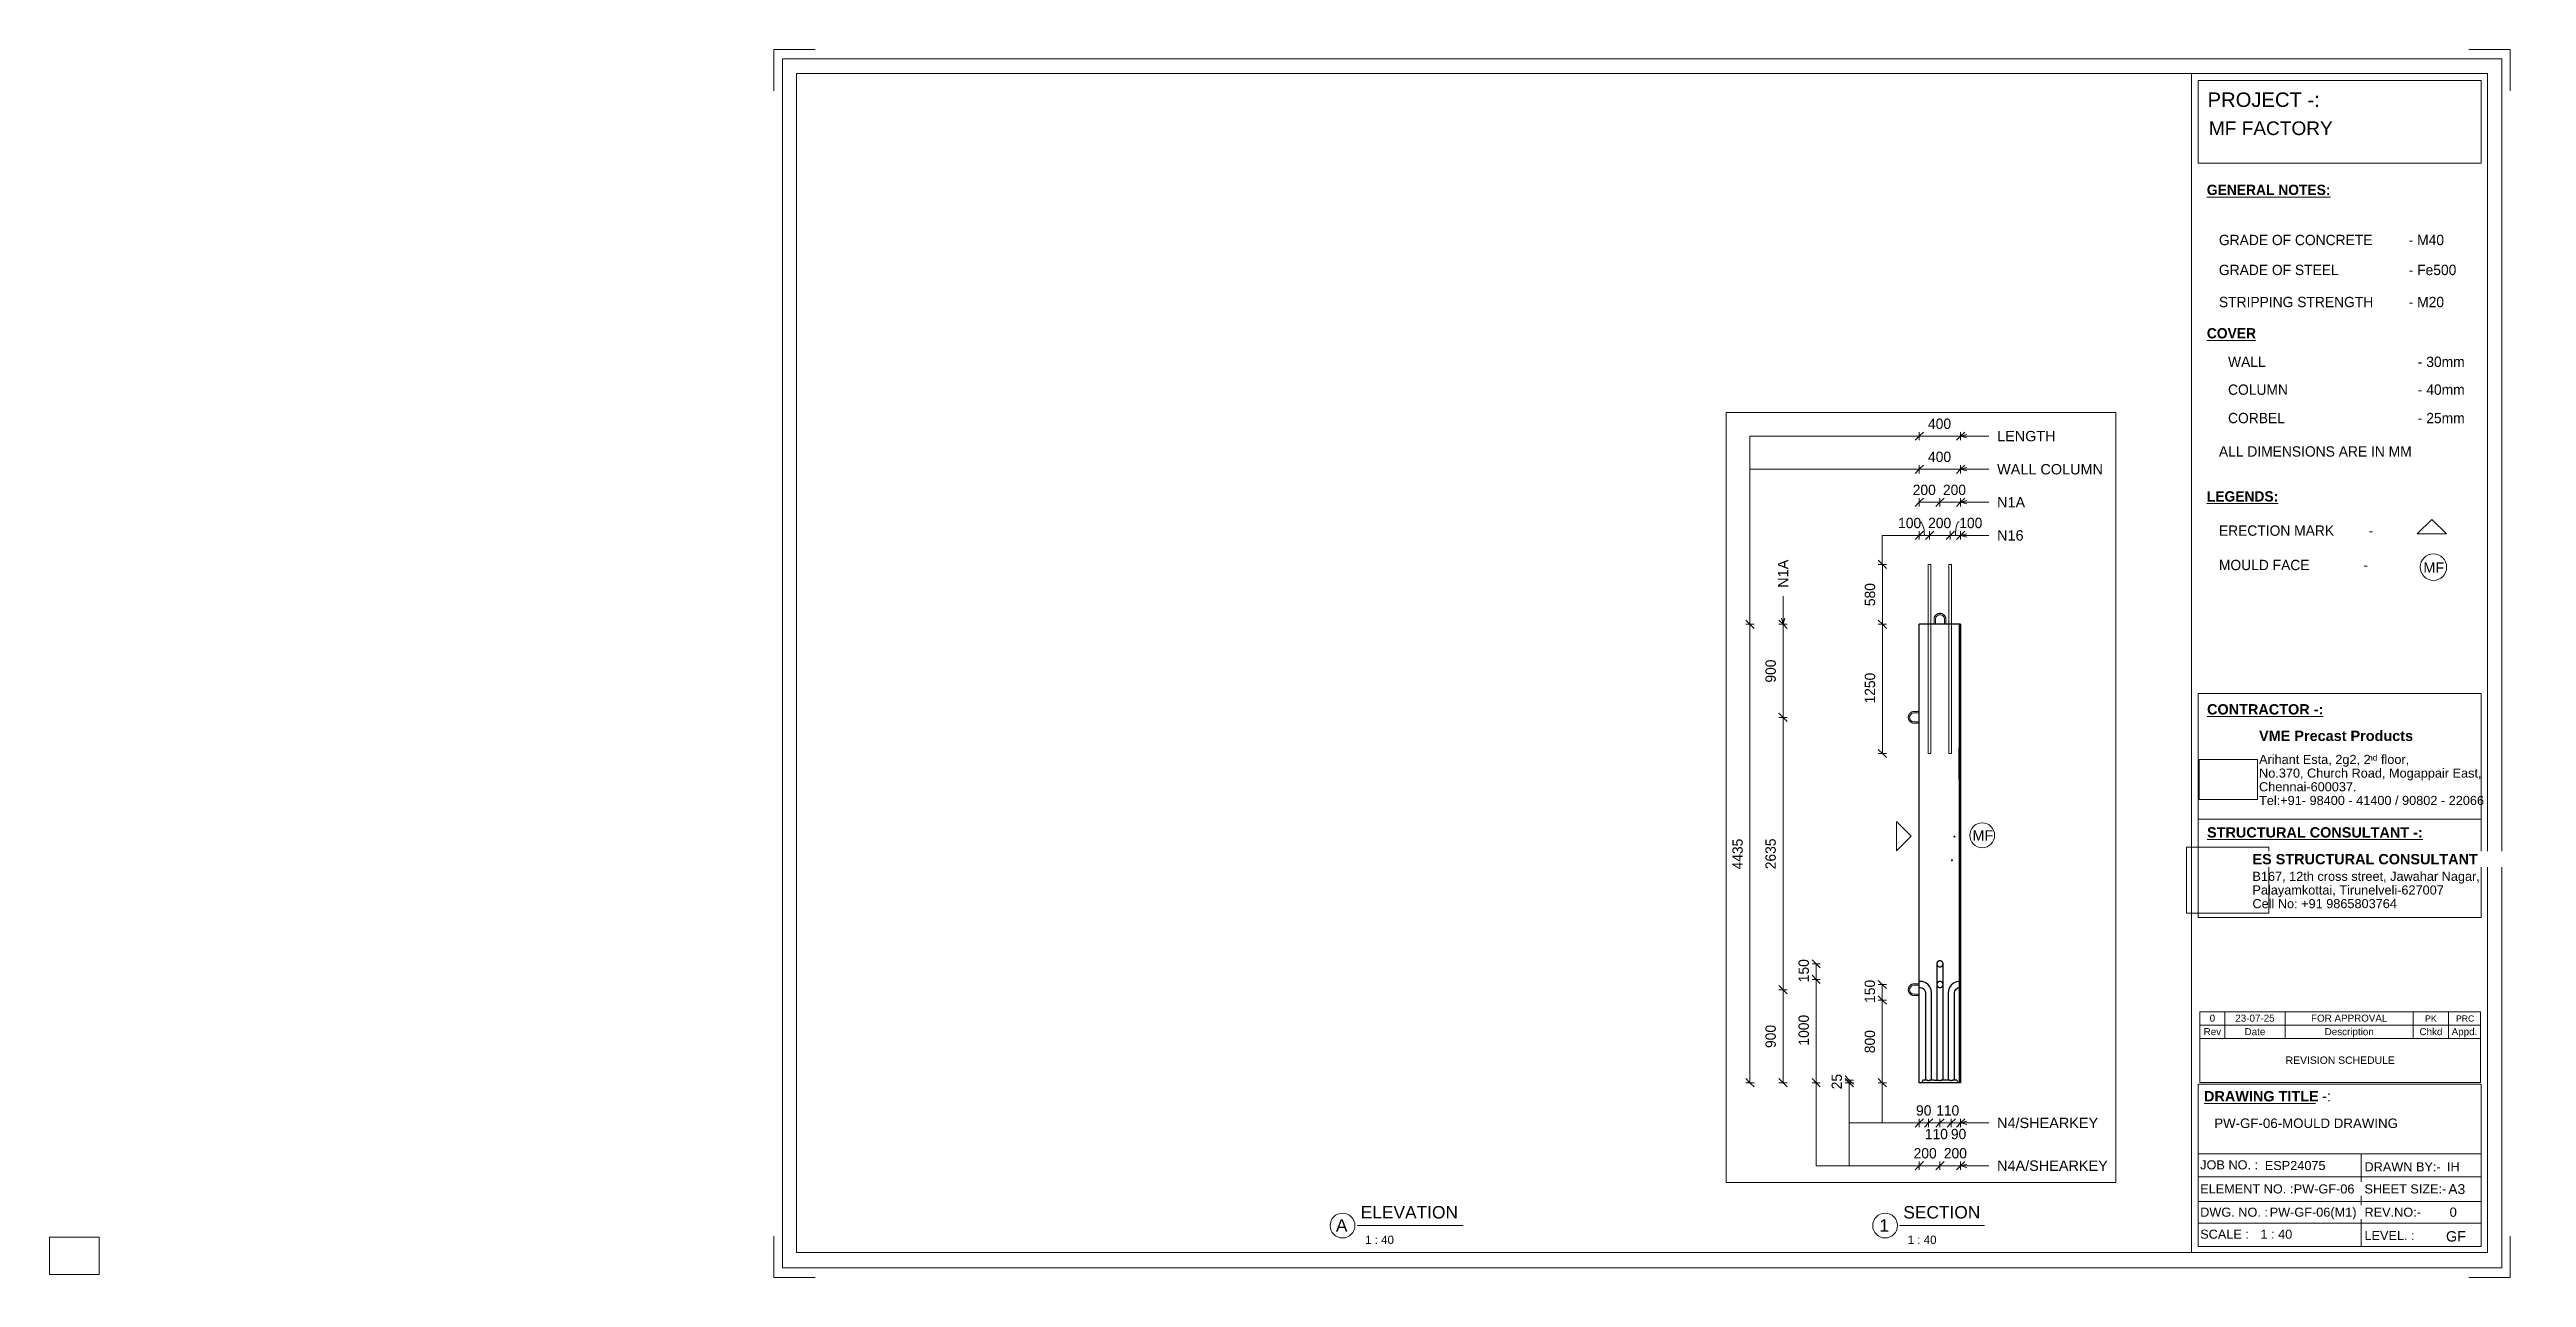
# Paper-space layout 'Layout1' of a CAD drawing. Header units: millimetres. Extents: x 0 to 599, y -1 to 296.
# The model-space entities are those that its viewports show. They can reach past a viewport. Long polylines and large blocks are cut down to what shows.
import ezdxf

# ---------------------------------------------------------------- set-up
doc = ezdxf.new("R2010")
doc.units = ezdxf.units.MM
doc.linetypes.add('Dash', pattern=[6.36, 3.18, -3.18])
for name, color, linetype, lineweight in [('A-ANNO-DIMS', 211, 'Continuous', 9), ('A-ANNO-DIMS-40', 211, 'Continuous', 9), ('A-DETL-MBND', 5, 'Continuous', 18), ('A-DETL-THIN', 151, 'Continuous', 18), ('A-GENM', 13, 'Continuous', 18), ('A-WALL', 113, 'Continuous', 25), ('A-WALL-HDLN', 110, 'Dash', 25), ('G-ANNO-SCHD', 231, 'Continuous', 9), ('G-ANNO-TEXT', 231, 'Continuous', 9), ('G-ANNO-TTLB', 6, 'Continuous', 9), ('G-ANNO-TTLB-MEDM', 33, 'Continuous', 9), ('G-ANNO-TTLB-THIN', 151, 'Continuous', 9), ('S-RBAR', 171, 'Continuous', 18)]:
    doc.layers.add(name, color=color, linetype=linetype, lineweight=lineweight)
doc.layers.add('G-ANNO-NPLT', color=191, linetype='Continuous')
doc.styles.add('Arial_1', font='arial.ttf', dxfattribs={"height": 100})
doc.styles.add('Arial_10', font='arial.ttf', dxfattribs={"height": 2.3})
doc.styles.add('Arial_11', font='arial.ttf', dxfattribs={"height": 1.8})
doc.styles.add('Arial_12', font='arial.ttf', dxfattribs={"height": 1.7})
doc.styles.add('Arial_13', font='arial.ttf', dxfattribs={"height": 2})
doc.styles.add('Arial_14', font='arial.ttf', dxfattribs={"height": 3})
doc.styles.add('Arial_15', font='arial.ttf', dxfattribs={"height": 1.5})
doc.styles.add('Arial_3', font='arial.ttf', dxfattribs={"height": 3.5})
doc.styles.add('Arial_4', font='arial.ttf', dxfattribs={"height": 2.2})
doc.styles.add('Arial_5', font='arial.ttf', dxfattribs={"height": 2.4})
doc.styles.add('Arial_6', font='arial.ttf', dxfattribs={"height": 2.5})
doc.styles.add('Arial_7', font='arial.ttf', dxfattribs={"height": 1.42976})
doc.styles.add('Arial_8', font='arial.ttf', dxfattribs={"height": 2.25})
doc.styles.add('Arial_9', font='arial.ttf', dxfattribs={"height": 3.3})
doc.styles.add('Arial_B', font='arialbd.ttf', dxfattribs={"height": 2.5})
doc.styles.add('Nirmala UI Semilight', font='NirmalaS.ttf', dxfattribs={"height": 100})
doc.styles.add('Nirmala UI Semilight_1', font='NirmalaS.ttf', dxfattribs={"height": 2.5})
doc.styles.add('Nirmala UI Semilight_B', font='', dxfattribs={"height": 2.5})
doc.styles.get('Nirmala UI Semilight_B').set_extended_font_data('Nirmala UI Semilight', bold=True)
doc.dimstyles.new('Arrow_Filled_-_2_5_NI_UI', dxfattribs={"dimscale": 304.8, "dimtxt": 104.736395, "dimasz": 0.262467, "dimexe": 0.131234, "dimexo": 0.0625, "dimgap": 0.131234, "dimtad": 1, "dimdec": 0, "dimzin": 0, "dimdsep": 46, "dimtxsty": 'Nirmala UI Semilight', "dimblk1": 'OBLIQUE', "dimblk2": 'OBLIQUE', "dimsah": 1, "dimcen": 0.09, "dimazin": 0, "dimtfac": 1, "dimtdec": 4, "dimtix": 1, "dimtmove": 0, "dimatfit": 3, "dimfxl": 0.131234, "dimfxlon": 1, "dimtvp": 1, "dimtolj": 1, "dimtzin": 0, "dimarcsym": 2})
doc.dimstyles.new('Arrow_Filled_-_2_5_NI_UI_1', dxfattribs={"dimscale": 304.8, "dimtxt": 104.736395, "dimasz": 0.262467, "dimexe": 0.131234, "dimexo": 0.0625, "dimgap": 0.131234, "dimtad": 1, "dimdec": 0, "dimzin": 0, "dimdsep": 46, "dimtxsty": 'Nirmala UI Semilight', "dimblk1": 'OBLIQUE', "dimblk2": 'OBLIQUE', "dimsah": 1, "dimcen": 0.09, "dimazin": 0, "dimtfac": 1, "dimtdec": 4, "dimtix": 1, "dimtmove": 2, "dimatfit": 3, "dimfxl": 0.131234, "dimfxlon": 1, "dimtvp": 1, "dimtolj": 1, "dimtzin": 0, "dimarcsym": 2})
doc.dimstyles.new('Arrow_Filled_-_2_5_NI_UI_2', dxfattribs={"dimscale": 304.8, "dimtxt": 104.736395, "dimasz": 0.262467, "dimexe": 0.131234, "dimexo": 0.0625, "dimgap": 0.131234, "dimtad": 1, "dimdec": 0, "dimzin": 0, "dimdsep": 46, "dimtxsty": 'Nirmala UI Semilight', "dimblk1": 'OBLIQUE', "dimblk2": 'OBLIQUE', "dimsah": 1, "dimcen": 0.09, "dimazin": 0, "dimtfac": 1, "dimtdec": 4, "dimtix": 1, "dimtmove": 1, "dimatfit": 3, "dimfxl": 0.131234, "dimfxlon": 1, "dimtvp": 1, "dimtolj": 1, "dimtzin": 0, "dimarcsym": 2})
picture_1 = doc.add_image_def('image1.jpg', size_in_pixel=(996, 686))
picture_2 = doc.add_image_def('image2.jpg', size_in_pixel=(1600, 1280))

psp = doc.layouts.get("Layout1")

msp = doc.modelspace()

# ---------------------------------------------------------------- texts
at = {"layer": 'G-ANNO-TEXT', "color": 7, "char_height": 100, "attachment_point": 1, "style": 'Arial_1'}
for s, insert, width in [('LENGTH', (-6325.98, 4910.79), 686.2445), ('WALL COLUMN', (-6325.98, 4590.25), 1241.0122), ('N1A', (-6325.98, 4270.25), 327.0885), ('N16', (-6325.98, 3950.25), 307.848), ('MF', (-6564.25, 1047.32), 240.5062), ('N4/SHEARKEY', (-6325.98, -1733.7), 1180.084), ('N4A/SHEARKEY', (-6325.98, -2147.73), 1292.3202)]:
    msp.add_mtext(s, dxfattribs=dict(at, insert=insert, width=width))
at = {"layer": 'G-ANNO-TEXT', "color": 7, "insert": (-8446.76, 3393.65), "char_height": 100, "width": 327.0885, "attachment_point": 1, "rotation": 90, "style": 'Arial_1'}
msp.add_mtext('N1A', dxfattribs=at)

# ---------------------------------------------------------------- blocks, each defined once
blk = doc.blocks.new('ES-Landscape-A3 - ES-Landscape-A3-502445-PW-GF-06-MOULD DRAWING')
at = {"layer": 'G-ANNO-TTLB'}
for p, q in [((175.24, 296.27), (185.24, 296.27)), ((175.24, 296.27), (175.24, 286.27)), ((595.24, 296.27), (585.24, 296.27)), ((595.24, 296.27), (595.24, 286.27)), ((519.77, 140.54), (588.2, 140.54)), ((519.77, 86.33), (519.77, 140.54)), ((588.2, 86.33), (588.2, 140.54)), ((519.77, 110.14), (588.2, 110.14)), ((519.77, 6.78), (519.77, 46.03)), ((588.2, 6.78), (588.2, 46.03)), ((559.23, 29.2), (559.23, 6.78)), ((175.24, -0.73), (175.24, 9.27)), ((595.24, -0.73), (595.24, 9.27)), ((175.24, -0.73), (185.24, -0.73)), ((595.24, -0.73), (585.24, -0.73))]:
    blk.add_line(p, q, dxfattribs=at)
at = {"layer": 'G-ANNO-TTLB-MEDM'}
for p, q in [((180.73, 290.44), (180.73, 5.31)), ((180.73, 290.44), (589.79, 290.44)), ((518.17, 290.44), (518.17, 5.31)), ((519.77, 268.77), (519.77, 288.77)), ((519.77, 288.77), (588.2, 288.77)), ((588.2, 288.77), (588.2, 268.77)), ((589.79, 290.44), (589.79, 5.31)), ((588.2, 268.77), (519.77, 268.77)), ((519.77, 86.33), (588.2, 86.33)), ((519.77, 6.78), (588.2, 6.78)), ((180.73, 5.31), (589.79, 5.31))]:
    blk.add_line(p, q, dxfattribs=at)
at = {"layer": 'G-ANNO-TTLB-THIN'}
for p, q in [((177.29, 294.03), (177.29, 1.56)), ((593.23, 294.03), (177.29, 294.03)), ((593.23, 1.56), (593.23, 294.03)), ((519.77, 46.03), (588.2, 46.03)), ((519.77, 29.2), (588.2, 29.2)), ((519.77, 23.64), (588.2, 23.64)), ((519.77, 17.68), (588.2, 17.68)), ((519.77, 12.43), (588.2, 12.43)), ((177.29, 1.56), (593.23, 1.56))]:
    blk.add_line(p, q, dxfattribs=at)
at = {"layer": 'G-ANNO-TTLB', "char_height": 2.2, "attachment_point": 1, "style": 'Arial_4'}
for s, insert, width in [('No.370, Church Road, Mogappair East,', (534.5, 122.37), 63.4135), ('Tel:+91- 98400 - 41400 / 90802 - 22066 ', (534.5, 115.75), 65.2574), ('Chennai-600037.', (534.5, 119.06), 27.6582), ('Cell No: +91 9865803764', (532.9, 90.79), 41.0464), ('Palayamkottai, Tirunelveli-627007', (532.9, 94.09), 54.4346), ('JOB NO. :', (520.26, 27.61), 16.5949), ('DRAWN BY:-', (560, 27.14), 21.7257), ('ELEMENT NO. :', (520.26, 21.79), 26.5359), ('SHEET SIZE:-', (560, 21.79), 23.2489), ('DWG. NO. :', (520.26, 16.16), 19.481), ('REV.NO:-', (560, 16.16), 16.0338), ('SCALE :', (520.26, 10.84), 13.8692), ('LEVEL. :', (560, 10.53), 14.3502)]:
    blk.add_mtext(s, dxfattribs=dict(at, insert=insert, width=width))
at = {"layer": 'G-ANNO-TTLB'}
image = blk.add_image(picture_1, insert=(520, 114.84), size_in_units=(14.11, 9.72), dxfattribs=at)
image.dxf.flags = 7
image = blk.add_image(picture_2, insert=(516.95, 87.39), size_in_units=(19.92, 15.93), dxfattribs=at)
image.dxf.flags = 7
at = {"layer": 'G-ANNO-TTLB', "attachment_point": 1, "bg_fill": 3, "box_fill_scale": 1.25, "bg_fill_color": 256, "bg_fill_true_color": 13158600, "bg_fill_transparency": 0}
for s, insert, char_height, width, style in [('PROJECT -:', (522.05, 285.89), 3.5, 33.3502, 'Arial_3'), ('\\LCONTRACTOR -:', (521.92, 137.94), 2.5, 33.9114, 'Arial_B'), ('\\LSTRUCTURAL CONSULTANT -:', (521.92, 108.18), 2.5, 62.8523, 'Arial_B'), ('\\LDRAWING TITLE', (521.19, 44.36), 2.5, 33.4304, 'Arial_B'), ('A3', (580.27, 21.84), 2.4, 4.9705, 'Arial_5')]:
    blk.add_mtext(s, dxfattribs=dict(at, insert=insert, char_height=char_height, width=width, style=style))
at = {"layer": 'G-ANNO-TTLB', "char_height": 2.5, "attachment_point": 1, "style": 'Arial_B', "bg_fill": 3, "box_fill_scale": 1.25, "bg_fill_color": 256, "bg_fill_true_color": 13158600, "bg_fill_transparency": 0}
for s, insert, width in [('VME Precast Products', (534.5, 131.53), 45.135), ('ES STRUCTURAL CONSULTANT', (532.9, 101.7), 65.6582), ('\\fArial|b1|i0|c0|p34|; ', (548.78, 44.36), 1.2025)]:
    blk.add_mtext(s, dxfattribs=dict(at, insert=insert, width=width))
at = {"layer": 'G-ANNO-TTLB', "attachment_point": 1}
for s, insert, char_height, width, style in [('Arihant Esta, 2g2, 2', (534.5, 125.68), 2.2, 31.9873, 'Arial_4'), ('nd', (560.89, 125.72), 1.43, 2.7257, 'Arial_7'), (' floor,', (563.14, 125.68), 2.2, 9.1392, 'Arial_4'), ('B167, 12th cross street, Jawahar Nagar,', (532.9, 97.4), 2.2, 65.1772, 'Arial_4')]:
    blk.add_mtext(s, dxfattribs=dict(at, insert=insert, char_height=char_height, width=width, style=style))
at = {"layer": 'G-ANNO-TTLB', "insert": (549.77, 44.36), "char_height": 2.5, "width": 2.6456, "attachment_point": 1, "style": 'Arial_6', "bg_fill": 3, "box_fill_scale": 1.25, "bg_fill_color": 256, "bg_fill_true_color": 13158600, "bg_fill_transparency": 0}
blk.add_mtext('-:', dxfattribs=at)
blk = doc.blocks.new('Viewport - M_View Title-1040-PW-GF-06-MOULD DRAWING')
at = {"layer": 'G-ANNO-TTLB'}
for start, end in [(360, 180), (180, 0)]:
    blk.add_arc((-3.5, 0), 3, start, end, dxfattribs=at)
blk = doc.blocks.new('12_7Ø_ Lifting Insert_COLUMN - 12_9Ø Lifting insert-1653057-Elevation Right Copy 1')
at = {"layer": 'A-GENM'}
for p, q in [((20064.57, 2196.35), (20014.57, 2196.35)), ((20014.57, 2183.65), (20064.57, 2183.65)), ((20064.57, 2096.35), (20014.57, 2096.35)), ((20014.57, 2083.65), (20064.57, 2083.65))]:
    blk.add_line(p, q, dxfattribs=at)
at = {"layer": 'A-GENM', "flags": 128}
for points in [[(20014.57, 2196.35), (20012.32, 2196.3), (20010.07, 2196.17), (20007.82, 2195.94), (20005.59, 2195.63), (20003.37, 2195.23), (20001.17, 2194.73), (19999, 2194.16), (19996.84, 2193.49), (19994.72, 2192.74), (19992.63, 2191.9), (19990.57, 2190.98), (19988.55, 2189.98), (19986.57, 2188.9), (19984.64, 2187.74), (19982.75, 2186.51), (19980.92, 2185.2), (19979.14, 2183.82), (19977.41, 2182.36), (19975.75, 2180.84), (19974.15, 2179.26), (19972.61, 2177.61), (19971.14, 2175.9), (19969.74, 2174.14), (19968.41, 2172.32), (19967.15, 2170.45), (19965.97, 2168.53), (19964.87, 2166.56), (19963.85, 2164.55), (19962.91, 2162.5), (19962.05, 2160.42), (19961.27, 2158.3), (19960.59, 2156.16), (19959.98, 2153.98), (19959.47, 2151.79), (19959.04, 2149.58), (19958.7, 2147.35), (19958.45, 2145.11), (19958.29, 2142.86), (19958.22, 2140.61), (19958.24, 2138.35), (19958.35, 2136.1), (19958.56, 2133.86), (19958.85, 2131.62), (19959.23, 2129.4), (19959.69, 2127.2), (19960.25, 2125.01), (19960.89, 2122.85), (19961.62, 2120.72), (19962.43, 2118.62), (19963.33, 2116.55), (19964.31, 2114.52), (19965.37, 2112.53), (19966.51, 2110.58), (19967.72, 2108.69), (19969.01, 2106.84), (19970.37, 2105.04), (19971.81, 2103.3), (19973.31, 2101.62), (19974.88, 2100), (19976.51, 2098.45), (19978.2, 2096.96), (19979.95, 2095.54), (19981.76, 2094.19), (19983.61, 2092.91), (19985.52, 2091.71), (19987.48, 2090.59), (19989.47, 2089.55), (19991.51, 2088.58), (19993.58, 2087.7), (19995.69, 2086.91), (19997.83, 2086.19), (20000, 2085.57), (20002.18, 2085.03), (20004.39, 2084.58), (20006.62, 2084.21), (20008.85, 2083.94), (20011.1, 2083.76), (20013.35, 2083.66), (20014.57, 2083.65)], [(20014.57, 2096.35), (19996.17, 2100.42), (19981.2, 2111.87), (19972.45, 2128.56), (19971.55, 2147.38), (19978.67, 2164.83), (19992.48, 2177.65), (20010.41, 2183.45), (20014.57, 2183.65)]]:
    blk.add_lwpolyline(points, dxfattribs=at)
blk = doc.blocks.new('12_7Ø_ Lifting Insert_COLUMN - 12_9Ø Lifting insert-V2-Elevation Right Copy 1')
at = {"layer": 'A-GENM'}
for p, q in [((20208.22, 3090), (20208.22, 3040)), ((20220.92, 3040), (20220.92, 3090)), ((20308.22, 3090), (20308.22, 3040)), ((20320.92, 3040), (20320.92, 3090))]:
    blk.add_line(p, q, dxfattribs=at)
at = {"layer": 'A-GENM', "flags": 128}
for points in [[(20320.92, 3090), (20320.87, 3092.25), (20320.74, 3094.5), (20320.51, 3096.75), (20320.2, 3098.98), (20319.8, 3101.2), (20319.3, 3103.39), (20318.72, 3105.57), (20318.06, 3107.73), (20317.31, 3109.85), (20316.47, 3111.94), (20315.55, 3114), (20314.55, 3116.02), (20313.47, 3118), (20312.31, 3119.93), (20311.08, 3121.82), (20309.77, 3123.65), (20308.39, 3125.43), (20306.93, 3127.16), (20305.41, 3128.82), (20303.83, 3130.42), (20302.18, 3131.96), (20300.47, 3133.43), (20298.71, 3134.83), (20296.89, 3136.16), (20295.02, 3137.42), (20293.1, 3138.6), (20291.13, 3139.7), (20289.12, 3140.72), (20287.07, 3141.66), (20284.99, 3142.52), (20282.87, 3143.29), (20280.73, 3143.98), (20278.55, 3144.59), (20276.36, 3145.1), (20274.15, 3145.53), (20271.92, 3145.87), (20269.68, 3146.12), (20267.43, 3146.28), (20265.18, 3146.35), (20262.92, 3146.33), (20260.67, 3146.22), (20258.43, 3146.01), (20256.19, 3145.72), (20253.97, 3145.34), (20251.77, 3144.88), (20249.58, 3144.32), (20247.42, 3143.68), (20245.29, 3142.95), (20243.19, 3142.14), (20241.12, 3141.24), (20239.09, 3140.26), (20237.1, 3139.2), (20235.15, 3138.06), (20233.26, 3136.85), (20231.41, 3135.56), (20229.61, 3134.2), (20227.87, 3132.76), (20226.19, 3131.26), (20224.57, 3129.69), (20223.02, 3128.06), (20221.53, 3126.37), (20220.11, 3124.62), (20218.76, 3122.81), (20217.48, 3120.96), (20216.28, 3119.05), (20215.16, 3117.09), (20214.12, 3115.1), (20213.15, 3113.06), (20212.27, 3110.98), (20211.48, 3108.88), (20210.76, 3106.74), (20210.14, 3104.57), (20209.6, 3102.38), (20209.15, 3100.18), (20208.78, 3097.95), (20208.51, 3095.71), (20208.33, 3093.47), (20208.23, 3091.22), (20208.22, 3090)], [(20220.92, 3090), (20224.99, 3108.4), (20236.43, 3123.37), (20253.13, 3132.12), (20271.95, 3133.02), (20289.4, 3125.9), (20302.22, 3112.09), (20308.02, 3094.16), (20308.22, 3090)]]:
    blk.add_lwpolyline(points, dxfattribs=at)
blk = doc.blocks.new('DIMBLOCK88-Elevation Right Copy 1')
at = {"layer": 'A-ANNO-DIMS-40'}
for p, q in [((-7079.09, -1783.71), (-7039.09, -1743.71)), ((-7079.09, -1783.71), (-7079.09, -1743.71)), ((-6989.09, -1783.71), (-6949.09, -1743.71)), ((-6989.09, -1783.71), (-6989.09, -1743.71)), ((-7079.09, -1783.71), (-7119.09, -1823.71)), ((-7079.09, -1783.71), (-6989.09, -1783.71)), ((-7079.09, -1783.71), (-7079.09, -1823.71)), ((-6989.09, -1783.71), (-7029.09, -1823.71)), ((-6989.09, -1783.71), (-6989.09, -1823.71))]:
    blk.add_line(p, q, dxfattribs=at)
at = {"layer": 'A-ANNO-DIMS-40', "color": 0, "insert": (-7110.27, -1613.24), "char_height": 100, "width": 182.8126, "attachment_point": 1, "line_spacing_factor": 1.142579, "style": 'Nirmala UI Semilight'}
blk.add_mtext('90', dxfattribs=at)
blk = doc.blocks.new('_Oblique')
at = {"color": 0, "linetype": 'ByBlock', "lineweight": -2}
blk.add_line((-0.5, -0.5), (0.5, 0.5), dxfattribs=at)
blk = doc.blocks.new('DIMBLOCK89-Elevation Right Copy 1')
at = {"layer": 'A-ANNO-DIMS-40'}
for p, q in [((-6989.09, -1783.71), (-6949.09, -1743.71)), ((-6989.09, -1783.71), (-6989.09, -1743.71)), ((-6878.91, -1783.71), (-6838.91, -1743.71)), ((-6878.91, -1783.71), (-6878.91, -1743.71)), ((-6989.09, -1783.71), (-7029.09, -1823.71)), ((-6989.09, -1783.71), (-6878.91, -1783.71)), ((-6989.09, -1783.71), (-6989.09, -1823.71)), ((-6878.91, -1783.71), (-6918.91, -1823.71)), ((-6878.91, -1783.71), (-6878.91, -1823.71))]:
    blk.add_line(p, q, dxfattribs=at)
at = {"layer": 'A-ANNO-DIMS-40', "color": 0, "insert": (-7025.41, -1841.61), "char_height": 100, "width": 219.3751, "attachment_point": 1, "line_spacing_factor": 1.142579, "style": 'Nirmala UI Semilight'}
blk.add_mtext('110', dxfattribs=at)
blk = doc.blocks.new('DIMBLOCK90-Elevation Right Copy 1')
at = {"layer": 'A-ANNO-DIMS-40'}
for p, q in [((-6878.91, -1783.71), (-6838.91, -1743.71)), ((-6878.91, -1783.71), (-6878.91, -1743.71)), ((-6769.09, -1783.71), (-6729.09, -1743.71)), ((-6769.09, -1783.71), (-6769.09, -1743.71)), ((-6878.91, -1783.71), (-6918.91, -1823.71)), ((-6878.91, -1783.71), (-6769.09, -1783.71)), ((-6878.91, -1783.71), (-6878.91, -1823.71)), ((-6769.09, -1783.71), (-6809.09, -1823.71)), ((-6769.09, -1783.71), (-6769.09, -1823.71))]:
    blk.add_line(p, q, dxfattribs=at)
at = {"layer": 'A-ANNO-DIMS-40', "color": 0, "insert": (-6915.41, -1613.24), "char_height": 100, "width": 219.3751, "attachment_point": 1, "line_spacing_factor": 1.142579, "style": 'Nirmala UI Semilight'}
blk.add_mtext('110', dxfattribs=at)
blk = doc.blocks.new('DIMBLOCK91-Elevation Right Copy 1')
at = {"layer": 'A-ANNO-DIMS-40'}
for p, q in [((-6769.09, -1783.71), (-6729.09, -1743.71)), ((-6769.09, -1783.71), (-6769.09, -1743.71)), ((-6679.09, -1783.71), (-6639.09, -1743.71)), ((-6679.09, -1783.71), (-6679.09, -1743.71)), ((-6769.09, -1783.71), (-6809.09, -1823.71)), ((-6769.09, -1783.71), (-6679.09, -1783.71)), ((-6769.09, -1783.71), (-6769.09, -1823.71)), ((-6679.09, -1783.71), (-6719.09, -1823.71)), ((-6679.09, -1783.71), (-6679.09, -1823.71))]:
    blk.add_line(p, q, dxfattribs=at)
at = {"layer": 'A-ANNO-DIMS-40', "color": 0, "insert": (-6773.06, -1841.61), "char_height": 100, "width": 182.8126, "attachment_point": 1, "line_spacing_factor": 1.142579, "style": 'Nirmala UI Semilight'}
blk.add_mtext('90', dxfattribs=at)
blk = doc.blocks.new('DIMBLOCK92-Elevation Right Copy 1')
at = {"layer": 'A-ANNO-DIMS-40'}
for p, q in [((-7436.95, -595), (-7476.95, -555)), ((-7436.95, -595), (-7476.95, -595)), ((-7436.95, -1395), (-7436.95, -595)), ((-7436.95, -595), (-7396.95, -635)), ((-7436.95, -595), (-7396.95, -595)), ((-7436.95, -1395), (-7476.95, -1355)), ((-7436.95, -1395), (-7476.95, -1395)), ((-7436.95, -1395), (-7396.95, -1435)), ((-7436.95, -1395), (-7396.95, -1395))]:
    blk.add_line(p, q, dxfattribs=at)
at = {"layer": 'A-ANNO-DIMS-40', "color": 0, "insert": (-7607.42, -1109.26), "char_height": 100, "width": 274.2189, "attachment_point": 1, "rotation": 90, "line_spacing_factor": 1.142579, "style": 'Nirmala UI Semilight'}
blk.add_mtext('800', dxfattribs=at)
blk = doc.blocks.new('DIMBLOCK93-Elevation Right Copy 1')
at = {"layer": 'A-ANNO-DIMS-40'}
for p, q in [((-7436.95, -445), (-7476.95, -405)), ((-7436.95, -445), (-7476.95, -445)), ((-7436.95, -595), (-7436.95, -445)), ((-7436.95, -445), (-7396.95, -485)), ((-7436.95, -445), (-7396.95, -445)), ((-7436.95, -595), (-7476.95, -555)), ((-7436.95, -595), (-7476.95, -595)), ((-7436.95, -595), (-7396.95, -635)), ((-7436.95, -595), (-7396.95, -595))]:
    blk.add_line(p, q, dxfattribs=at)
at = {"layer": 'A-ANNO-DIMS-40', "color": 0, "insert": (-7607.42, -622.83), "char_height": 100, "width": 246.797, "attachment_point": 1, "rotation": 90, "line_spacing_factor": 1.142579, "style": 'Nirmala UI Semilight'}
blk.add_mtext('150', dxfattribs=at)
blk = doc.blocks.new('DIMBLOCK94-Elevation Right Copy 1')
at = {"layer": 'A-ANNO-DIMS-40'}
for p, q in [((-8076.95, -395), (-8116.95, -355)), ((-8076.95, -395), (-8116.95, -395)), ((-8076.95, -1395), (-8076.95, -395)), ((-8076.95, -395), (-8036.95, -435)), ((-8076.95, -395), (-8036.95, -395)), ((-8076.95, -1395), (-8116.95, -1355)), ((-8076.95, -1395), (-8116.95, -1395)), ((-8076.95, -1395), (-8036.95, -1435)), ((-8076.95, -1395), (-8036.95, -1395))]:
    blk.add_line(p, q, dxfattribs=at)
at = {"layer": 'A-ANNO-DIMS-40', "color": 0, "insert": (-8247.42, -1035.92), "char_height": 100, "width": 338.2033, "attachment_point": 1, "rotation": 90, "line_spacing_factor": 1.142579, "style": 'Nirmala UI Semilight'}
blk.add_mtext('1000', dxfattribs=at)
blk = doc.blocks.new('DIMBLOCK95-Elevation Right Copy 1')
at = {"layer": 'A-ANNO-DIMS-40'}
for p, q in [((-8076.95, -245), (-8116.95, -205)), ((-8076.95, -245), (-8116.95, -245)), ((-8076.95, -395), (-8076.95, -245)), ((-8076.95, -245), (-8036.95, -285)), ((-8076.95, -245), (-8036.95, -245)), ((-8076.95, -395), (-8116.95, -355)), ((-8076.95, -395), (-8116.95, -395)), ((-8076.95, -395), (-8036.95, -435)), ((-8076.95, -395), (-8036.95, -395))]:
    blk.add_line(p, q, dxfattribs=at)
at = {"layer": 'A-ANNO-DIMS-40', "color": 0, "insert": (-8247.42, -422.83), "char_height": 100, "width": 246.797, "attachment_point": 1, "rotation": 90, "line_spacing_factor": 1.142579, "style": 'Nirmala UI Semilight'}
blk.add_mtext('150', dxfattribs=at)
blk = doc.blocks.new('DIMBLOCK96-Elevation Right Copy 1')
at = {"layer": 'A-ANNO-DIMS-40'}
for p, q in [((-7756.95, -1370), (-7796.95, -1330)), ((-7756.95, -1395), (-7796.95, -1355)), ((-7756.95, -1370), (-7796.95, -1370)), ((-7756.95, -1395), (-7756.95, -1370)), ((-7756.95, -1370), (-7716.95, -1410)), ((-7756.95, -1370), (-7716.95, -1370)), ((-7756.95, -1395), (-7796.95, -1395)), ((-7756.95, -1395), (-7716.95, -1435)), ((-7756.95, -1395), (-7716.95, -1395))]:
    blk.add_line(p, q, dxfattribs=at)
at = {"layer": 'A-ANNO-DIMS-40', "color": 0, "insert": (-7927.42, -1458.67), "char_height": 100, "width": 182.8126, "attachment_point": 1, "rotation": 90, "line_spacing_factor": 1.142579, "style": 'Nirmala UI Semilight'}
blk.add_mtext('25', dxfattribs=at)
blk = doc.blocks.new('DIMBLOCK97-Elevation Right Copy 1')
at = {"layer": 'A-ANNO-DIMS-40'}
for p, q in [((-7079.09, -2197.74), (-7039.09, -2157.74)), ((-7079.09, -2197.74), (-7079.09, -2157.74)), ((-6878.91, -2197.74), (-6838.91, -2157.74)), ((-6878.91, -2197.74), (-6878.91, -2157.74)), ((-7079.09, -2197.74), (-7119.09, -2237.74)), ((-7079.09, -2197.74), (-6878.91, -2197.74)), ((-7079.09, -2197.74), (-7079.09, -2237.74)), ((-6878.91, -2197.74), (-6918.91, -2237.74)), ((-6878.91, -2197.74), (-6878.91, -2237.74))]:
    blk.add_line(p, q, dxfattribs=at)
at = {"layer": 'A-ANNO-DIMS-40', "color": 0, "insert": (-7133.46, -2027.28), "char_height": 100, "width": 274.2189, "attachment_point": 1, "line_spacing_factor": 1.142579, "style": 'Nirmala UI Semilight'}
blk.add_mtext('200', dxfattribs=at)
blk = doc.blocks.new('DIMBLOCK98-Elevation Right Copy 1')
at = {"layer": 'A-ANNO-DIMS-40'}
for p, q in [((-6878.91, -2197.74), (-6838.91, -2157.74)), ((-6878.91, -2197.74), (-6878.91, -2157.74)), ((-6679.09, -2197.74), (-6639.09, -2157.74)), ((-6679.09, -2197.74), (-6679.09, -2157.74)), ((-6878.91, -2197.74), (-6918.91, -2237.74)), ((-6878.91, -2197.74), (-6679.09, -2197.74)), ((-6878.91, -2197.74), (-6878.91, -2237.74)), ((-6679.09, -2197.74), (-6719.09, -2237.74)), ((-6679.09, -2197.74), (-6679.09, -2237.74))]:
    blk.add_line(p, q, dxfattribs=at)
at = {"layer": 'A-ANNO-DIMS-40', "color": 0, "insert": (-6841.23, -2027.28), "char_height": 100, "width": 274.2189, "attachment_point": 1, "line_spacing_factor": 1.142579, "style": 'Nirmala UI Semilight'}
blk.add_mtext('200', dxfattribs=at)
blk = doc.blocks.new('DIMBLOCK99-Elevation Right Copy 1')
at = {"layer": 'A-ANNO-DIMS-40'}
for p, q in [((-8396.95, -495), (-8436.95, -455)), ((-8396.95, -495), (-8436.95, -495)), ((-8396.95, -1395), (-8396.95, -495)), ((-8396.95, -495), (-8356.95, -535)), ((-8396.95, -495), (-8356.95, -495)), ((-8396.95, -1395), (-8436.95, -1355)), ((-8396.95, -1395), (-8436.95, -1395)), ((-8396.95, -1395), (-8356.95, -1435)), ((-8396.95, -1395), (-8356.95, -1395))]:
    blk.add_line(p, q, dxfattribs=at)
at = {"layer": 'A-ANNO-DIMS-40', "color": 0, "insert": (-8567.42, -1059.26), "char_height": 100, "width": 274.2189, "attachment_point": 1, "rotation": 90, "line_spacing_factor": 1.142579, "style": 'Nirmala UI Semilight'}
blk.add_mtext('900', dxfattribs=at)
blk = doc.blocks.new('DIMBLOCK100-Elevation Right Copy 1')
at = {"layer": 'A-ANNO-DIMS-40'}
for p, q in [((-8396.95, 2140), (-8436.95, 2180)), ((-8396.95, 2140), (-8436.95, 2140)), ((-8396.95, -495), (-8396.95, 2140)), ((-8396.95, 2140), (-8356.95, 2100)), ((-8396.95, 2140), (-8356.95, 2140)), ((-8396.95, -495), (-8436.95, -455)), ((-8396.95, -495), (-8436.95, -495)), ((-8396.95, -495), (-8356.95, -535)), ((-8396.95, -495), (-8356.95, -495))]:
    blk.add_line(p, q, dxfattribs=at)
at = {"layer": 'A-ANNO-DIMS-40', "color": 0, "insert": (-8567.42, 670.16), "char_height": 100, "width": 365.6252, "attachment_point": 1, "rotation": 90, "line_spacing_factor": 1.142579, "style": 'Nirmala UI Semilight'}
blk.add_mtext('2635', dxfattribs=at)
blk = doc.blocks.new('DIMBLOCK101-Elevation Right Copy 1')
at = {"layer": 'A-ANNO-DIMS-40'}
for p, q in [((-8396.95, 3040), (-8436.95, 3080)), ((-8396.95, 3040), (-8436.95, 3040)), ((-8396.95, 2140), (-8396.95, 3040)), ((-8396.95, 3040), (-8356.95, 3000)), ((-8396.95, 3040), (-8356.95, 3040)), ((-8396.95, 2140), (-8436.95, 2180)), ((-8396.95, 2140), (-8436.95, 2140)), ((-8396.95, 2140), (-8356.95, 2100)), ((-8396.95, 2140), (-8356.95, 2140))]:
    blk.add_line(p, q, dxfattribs=at)
at = {"layer": 'A-ANNO-DIMS-40', "color": 0, "insert": (-8567.42, 2475.74), "char_height": 100, "width": 274.2189, "attachment_point": 1, "rotation": 90, "line_spacing_factor": 1.142579, "style": 'Nirmala UI Semilight'}
blk.add_mtext('900', dxfattribs=at)
blk = doc.blocks.new('DIMBLOCK102-Elevation Right Copy 1')
at = {"layer": 'A-ANNO-DIMS-40'}
for p, q in [((-7079.09, 3900.17), (-7039.09, 3940.17)), ((-7079.09, 3900.17), (-7079.09, 3940.17)), ((-6979.09, 3900.17), (-6939.09, 3940.17)), ((-6979.09, 3900.17), (-6979.09, 3940.17)), ((-7079.09, 3900.17), (-7119.09, 3860.17)), ((-7079.09, 3900.17), (-6979.09, 3900.17)), ((-7079.09, 3900.17), (-7079.09, 3860.17)), ((-6979.09, 3900.17), (-7019.09, 3860.17)), ((-6979.09, 3900.17), (-6979.09, 3860.17))]:
    blk.add_line(p, q, dxfattribs=at)
blk.add_ellipse((-7078.1, 3900.17), major_axis=(0, 135.21), ratio=0.362406, start_param=4.712389, end_param=6.283185, dxfattribs=at)
at = {"layer": 'A-ANNO-DIMS-40', "color": 0, "insert": (-7283.76, 4070.64), "char_height": 100, "width": 246.797, "attachment_point": 1, "line_spacing_factor": 1.142579, "style": 'Nirmala UI Semilight'}
blk.add_mtext('100', dxfattribs=at)
blk = doc.blocks.new('DIMBLOCK103-Elevation Right Copy 1')
at = {"layer": 'A-ANNO-DIMS-40'}
for p, q in [((-6979.09, 3900.17), (-6939.09, 3940.17)), ((-6979.09, 3900.17), (-6979.09, 3940.17)), ((-6779.09, 3900.17), (-6739.09, 3940.17)), ((-6779.09, 3900.17), (-6779.09, 3940.17)), ((-6979.09, 3900.17), (-7019.09, 3860.17)), ((-6979.09, 3900.17), (-6779.09, 3900.17)), ((-6979.09, 3900.17), (-6979.09, 3860.17)), ((-6779.09, 3900.17), (-6819.09, 3860.17)), ((-6779.09, 3900.17), (-6779.09, 3860.17))]:
    blk.add_line(p, q, dxfattribs=at)
at = {"layer": 'A-ANNO-DIMS-40', "color": 0, "insert": (-6993.35, 4070.64), "char_height": 100, "width": 274.2189, "attachment_point": 1, "line_spacing_factor": 1.142579, "style": 'Nirmala UI Semilight'}
blk.add_mtext('200', dxfattribs=at)
blk = doc.blocks.new('DIMBLOCK104-Elevation Right Copy 1')
at = {"layer": 'A-ANNO-DIMS-40'}
for p, q in [((-6779.09, 3900.17), (-6739.09, 3940.17)), ((-6779.09, 3900.17), (-6779.09, 3940.17)), ((-6679.09, 3900.17), (-6639.09, 3940.17)), ((-6679.09, 3900.17), (-6679.09, 3940.17)), ((-6779.09, 3900.17), (-6819.09, 3860.17)), ((-6779.09, 3900.17), (-6679.09, 3900.17)), ((-6779.09, 3900.17), (-6779.09, 3860.17)), ((-6679.09, 3900.17), (-6719.09, 3860.17)), ((-6679.09, 3900.17), (-6679.09, 3860.17))]:
    blk.add_line(p, q, dxfattribs=at)
blk.add_ellipse((-6691.93, 3900.17), major_axis=(0, 135.21), ratio=0.274856, start_param=0, end_param=1.570796, dxfattribs=at)
at = {"layer": 'A-ANNO-DIMS-40', "color": 0, "insert": (-6691.93, 4070.64), "char_height": 100, "width": 246.797, "attachment_point": 1, "line_spacing_factor": 1.142579, "style": 'Nirmala UI Semilight'}
blk.add_mtext('100', dxfattribs=at)
blk = doc.blocks.new('DIMBLOCK105-Elevation Right Copy 1')
at = {"layer": 'A-ANNO-DIMS-40'}
for p, q in [((-7079.09, 4220.17), (-7039.09, 4260.17)), ((-7079.09, 4220.17), (-7079.09, 4260.17)), ((-6879.09, 4220.17), (-6839.09, 4260.17)), ((-6879.09, 4220.17), (-6879.09, 4260.17)), ((-7079.09, 4220.17), (-7119.09, 4180.17)), ((-7079.09, 4220.17), (-6879.09, 4220.17)), ((-7079.09, 4220.17), (-7079.09, 4180.17)), ((-6879.09, 4220.17), (-6919.09, 4180.17)), ((-6879.09, 4220.17), (-6879.09, 4180.17))]:
    blk.add_line(p, q, dxfattribs=at)
at = {"layer": 'A-ANNO-DIMS-40', "color": 0, "insert": (-7142.44, 4390.64), "char_height": 100, "width": 274.2189, "attachment_point": 1, "line_spacing_factor": 1.142579, "style": 'Nirmala UI Semilight'}
blk.add_mtext('200', dxfattribs=at)
blk = doc.blocks.new('DIMBLOCK106-Elevation Right Copy 1')
at = {"layer": 'A-ANNO-DIMS-40'}
for p, q in [((-6879.09, 4220.17), (-6839.09, 4260.17)), ((-6879.09, 4220.17), (-6879.09, 4260.17)), ((-6679.09, 4220.17), (-6639.09, 4260.17)), ((-6679.09, 4220.17), (-6679.09, 4260.17)), ((-6879.09, 4220.17), (-6919.09, 4180.17)), ((-6879.09, 4220.17), (-6679.09, 4220.17)), ((-6879.09, 4220.17), (-6879.09, 4180.17)), ((-6679.09, 4220.17), (-6719.09, 4180.17)), ((-6679.09, 4220.17), (-6679.09, 4180.17))]:
    blk.add_line(p, q, dxfattribs=at)
at = {"layer": 'A-ANNO-DIMS-40', "color": 0, "insert": (-6849.9, 4390.64), "char_height": 100, "width": 274.2189, "attachment_point": 1, "line_spacing_factor": 1.142579, "style": 'Nirmala UI Semilight'}
blk.add_mtext('200', dxfattribs=at)
blk = doc.blocks.new('DIMBLOCK107-Elevation Right Copy 1')
at = {"layer": 'A-ANNO-DIMS-40'}
for p, q in [((-7079.09, 4860.17), (-7039.09, 4900.17)), ((-7079.09, 4860.17), (-7079.09, 4900.17)), ((-6679.09, 4860.17), (-6639.09, 4900.17)), ((-6679.09, 4860.17), (-6679.09, 4900.17)), ((-7079.09, 4860.17), (-7119.09, 4820.17)), ((-7079.09, 4860.17), (-6679.09, 4860.17)), ((-7079.09, 4860.17), (-7079.09, 4820.17)), ((-6679.09, 4860.17), (-6719.09, 4820.17)), ((-6679.09, 4860.17), (-6679.09, 4820.17))]:
    blk.add_line(p, q, dxfattribs=at)
at = {"layer": 'A-ANNO-DIMS-40', "color": 0, "insert": (-6994.3, 5030.64), "char_height": 100, "width": 276.5041, "attachment_point": 1, "line_spacing_factor": 1.142579, "style": 'Nirmala UI Semilight'}
blk.add_mtext('400', dxfattribs=at)
blk = doc.blocks.new('DIMBLOCK108-Elevation Right Copy 1')
at = {"layer": 'A-ANNO-DIMS-40'}
for p, q in [((-7079.09, 4540.17), (-7039.09, 4580.17)), ((-7079.09, 4540.17), (-7079.09, 4580.17)), ((-6679.09, 4540.17), (-6639.09, 4580.17)), ((-6679.09, 4540.17), (-6679.09, 4580.17)), ((-7079.09, 4540.17), (-7119.09, 4500.17)), ((-7079.09, 4540.17), (-6679.09, 4540.17)), ((-7079.09, 4540.17), (-7079.09, 4500.17)), ((-6679.09, 4540.17), (-6719.09, 4500.17)), ((-6679.09, 4540.17), (-6679.09, 4500.17))]:
    blk.add_line(p, q, dxfattribs=at)
at = {"layer": 'A-ANNO-DIMS-40', "color": 0, "insert": (-6994.3, 4710.64), "char_height": 100, "width": 276.5041, "attachment_point": 1, "line_spacing_factor": 1.142579, "style": 'Nirmala UI Semilight'}
blk.add_mtext('400', dxfattribs=at)
blk = doc.blocks.new('DIMBLOCK109-Elevation Right Copy 1')
at = {"layer": 'A-ANNO-DIMS-40'}
for p, q in [((-7435.67, 3040), (-7475.67, 3080)), ((-7435.67, 3040), (-7475.67, 3040)), ((-7435.67, 1790), (-7435.67, 3040)), ((-7435.67, 3040), (-7395.67, 3000)), ((-7435.67, 3040), (-7395.67, 3040)), ((-7435.67, 1790), (-7475.67, 1830)), ((-7435.67, 1790), (-7475.67, 1790)), ((-7435.67, 1790), (-7395.67, 1750)), ((-7435.67, 1790), (-7395.67, 1790))]:
    blk.add_line(p, q, dxfattribs=at)
at = {"layer": 'A-ANNO-DIMS-40', "color": 0, "insert": (-7606.14, 2274.08), "char_height": 100, "width": 338.2033, "attachment_point": 1, "rotation": 90, "line_spacing_factor": 1.142579, "style": 'Nirmala UI Semilight'}
blk.add_mtext('1250', dxfattribs=at)
blk = doc.blocks.new('DIMBLOCK110-Elevation Right Copy 1')
at = {"layer": 'A-ANNO-DIMS-40'}
for p, q in [((-7435.67, 3620), (-7475.67, 3660)), ((-7435.67, 3620), (-7475.67, 3620)), ((-7435.67, 3040), (-7435.67, 3620)), ((-7435.67, 3620), (-7395.67, 3580)), ((-7435.67, 3620), (-7395.67, 3620)), ((-7435.67, 3040), (-7475.67, 3080)), ((-7435.67, 3040), (-7475.67, 3040)), ((-7435.67, 3040), (-7395.67, 3000)), ((-7435.67, 3040), (-7395.67, 3040))]:
    blk.add_line(p, q, dxfattribs=at)
at = {"layer": 'A-ANNO-DIMS-40', "color": 0, "insert": (-7606.14, 3215.74), "char_height": 100, "width": 274.2189, "attachment_point": 1, "rotation": 90, "line_spacing_factor": 1.142579, "style": 'Nirmala UI Semilight'}
blk.add_mtext('580', dxfattribs=at)
blk = doc.blocks.new('DIMBLOCK111-Elevation Right Copy 1')
at = {"layer": 'A-ANNO-DIMS-40'}
for p, q in [((-8716.95, 3040), (-8756.95, 3080)), ((-8716.95, 3040), (-8756.95, 3040)), ((-8716.95, -1395), (-8716.95, 3040)), ((-8716.95, 3040), (-8676.95, 3000)), ((-8716.95, 3040), (-8676.95, 3040)), ((-8716.95, -1395), (-8756.95, -1355)), ((-8716.95, -1395), (-8756.95, -1395)), ((-8716.95, -1395), (-8676.95, -1435)), ((-8716.95, -1395), (-8676.95, -1395))]:
    blk.add_line(p, q, dxfattribs=at)
at = {"layer": 'A-ANNO-DIMS-40', "color": 0, "insert": (-8887.42, 668.25), "char_height": 100, "width": 370.1955, "attachment_point": 1, "rotation": 90, "line_spacing_factor": 1.142579, "style": 'Nirmala UI Semilight'}
blk.add_mtext('4435', dxfattribs=at)

# ---------------------------------------------------------------- dimensions: what is measured, and where the dimension line sits
at = {"layer": 'A-ANNO-DIMS'}
for base, p1, p2, override, picture, middle in [((-6679.09, 4860.17), (-7079.09, 4820.17), (-6679.09, 4820.17), {"dimpost": '<>', "dimfxl": 400}, 'DIMBLOCK107-Elevation Right Copy 1', (-6879.09, 4951.85)), ((-6679.09, 4540.17), (-7079.09, 4500.17), (-6679.09, 4500.17), {"dimpost": '<>', "dimfxl": 400}, 'DIMBLOCK108-Elevation Right Copy 1', (-6879.09, 4631.85)), ((-6779.09, 3900.17), (-6979.09, 3860.17), (-6779.09, 3860.17), {"dimpost": '<>', "dimfxl": 200}, 'DIMBLOCK103-Elevation Right Copy 1', (-6879.09, 3991.85)), ((-6989.09, -1783.71), (-7079.09, -1743.71), (-6989.09, -1743.71), {"dimpost": '<>', "dimfxl": 90}, 'DIMBLOCK88-Elevation Right Copy 1', (-7034.09, -1692)), ((-6769.09, -1783.71), (-6878.91, -1743.71), (-6769.09, -1743.71), {"dimpost": '<>', "dimfxl": 109.8125}, 'DIMBLOCK90-Elevation Right Copy 1', (-6824, -1691.76))]:
    dim = msp.add_linear_dim(base=base, p1=p1, p2=p2, dimstyle='Arrow_Filled_-_2_5_NI_UI', override=override, dxfattribs=at)
    dim.commit()
    dim.dimension.update_dxf_attribs({"geometry": picture, "text_midpoint": middle})
for base, p1, p2, dimstyle, override, picture, middle in [((-6879.09, 4220.17), (-7079.09, 4180.17), (-6879.09, 4180.17), 'Arrow_Filled_-_2_5_NI_UI_1', {"dimpost": '<>', "dimfxl": 200}, 'DIMBLOCK105-Elevation Right Copy 1', (-7005.33, 4323.97)), ((-6679.09, 4220.17), (-6879.09, 4180.17), (-6679.09, 4180.17), 'Arrow_Filled_-_2_5_NI_UI_1', {"dimpost": '<>', "dimfxl": 200}, 'DIMBLOCK106-Elevation Right Copy 1', (-6712.79, 4323.97)), ((-6979.09, 3900.17), (-7079.09, 3860.17), (-6979.09, 3860.17), 'Arrow_Filled_-_2_5_NI_UI_2', {"dimpost": '<>', "dimfxl": 100}, 'DIMBLOCK102-Elevation Right Copy 1', (-7160.36, 4003.97)), ((-6679.09, 3900.17), (-6779.09, 3860.17), (-6679.09, 3860.17), 'Arrow_Filled_-_2_5_NI_UI_2', {"dimpost": '<>', "dimfxl": 100}, 'DIMBLOCK104-Elevation Right Copy 1', (-6568.53, 4003.97)), ((-6878.91, -1783.71), (-6989.09, -1743.71), (-6878.91, -1743.71), 'Arrow_Filled_-_2_5_NI_UI_1', {"dimpost": '<>', "dimfxl": 110.1875}, 'DIMBLOCK89-Elevation Right Copy 1', (-6915.72, -1908.27)), ((-6679.09, -1783.71), (-6769.09, -1743.71), (-6679.09, -1743.71), 'Arrow_Filled_-_2_5_NI_UI_1', {"dimpost": '<>', "dimfxl": 90}, 'DIMBLOCK91-Elevation Right Copy 1', (-6681.65, -1908.27)), ((-6878.91, -2197.74), (-7079.09, -2157.74), (-6878.91, -2157.74), 'Arrow_Filled_-_2_5_NI_UI_1', {"dimpost": '<>', "dimfxl": 200.1875}, 'DIMBLOCK97-Elevation Right Copy 1', (-6996.36, -2093.94)), ((-6679.09, -2197.74), (-6878.91, -2157.74), (-6679.09, -2157.74), 'Arrow_Filled_-_2_5_NI_UI_1', {"dimpost": '<>', "dimfxl": 199.8125}, 'DIMBLOCK98-Elevation Right Copy 1', (-6704.12, -2093.94))]:
    dim = msp.add_linear_dim(base=base, p1=p1, p2=p2, dimstyle=dimstyle, override=override, dxfattribs=at)
    dim.commit()
    dim.dimension.update_dxf_attribs({"geometry": picture, "text_midpoint": middle, "dimtype": 160})
for base, p1, p2, override, picture, middle in [((-7435.67, 3620), (-7395.67, 3040), (-7395.67, 3620), {"dimpost": '<>', "dimfxl": 580}, 'DIMBLOCK110-Elevation Right Copy 1', (-7527.34, 3330)), ((-8716.95, 3040), (-8676.95, -1395), (-8676.95, 3040), {"dimpost": '<>', "dimfxl": 4435}, 'DIMBLOCK111-Elevation Right Copy 1', (-8808.66, 822.5)), ((-8396.95, 3040), (-8356.95, 2140), (-8356.95, 3040), {"dimpost": '<>', "dimfxl": 900}, 'DIMBLOCK101-Elevation Right Copy 1', (-8488.66, 2590)), ((-7435.67, 3040), (-7395.67, 1790), (-7395.67, 3040), {"dimpost": '<>', "dimfxl": 1250}, 'DIMBLOCK109-Elevation Right Copy 1', (-7527.62, 2415)), ((-8396.95, 2140), (-8356.95, -495), (-8356.95, 2140), {"dimpost": '<>', "dimfxl": 2635}, 'DIMBLOCK100-Elevation Right Copy 1', (-8488.66, 822.5)), ((-8076.95, -245), (-8036.95, -395), (-8036.95, -245), {"dimpost": '<>', "dimfxl": 150}, 'DIMBLOCK95-Elevation Right Copy 1', (-8168.91, -320)), ((-8076.95, -395), (-8036.95, -1395), (-8036.95, -395), {"dimpost": '<>', "dimfxl": 1000}, 'DIMBLOCK94-Elevation Right Copy 1', (-8168.91, -895)), ((-7436.95, -445), (-7396.95, -595), (-7396.95, -445), {"dimpost": '<>', "dimfxl": 150}, 'DIMBLOCK93-Elevation Right Copy 1', (-7528.91, -520)), ((-8396.95, -495), (-8356.95, -1395), (-8356.95, -495), {"dimpost": '<>', "dimfxl": 900}, 'DIMBLOCK99-Elevation Right Copy 1', (-8488.66, -945)), ((-7436.95, -595), (-7396.95, -1395), (-7396.95, -595), {"dimpost": '<>', "dimfxl": 800}, 'DIMBLOCK92-Elevation Right Copy 1', (-7528.63, -995)), ((-7756.95, -1370), (-7716.95, -1395), (-7716.95, -1370), {"dimpost": '<>', "dimfxl": 25}, 'DIMBLOCK96-Elevation Right Copy 1', (-7848.63, -1382.5))]:
    dim = msp.add_linear_dim(base=base, p1=p1, p2=p2, angle=90, dimstyle='Arrow_Filled_-_2_5_NI_UI', override=override, dxfattribs=at)
    dim.commit()
    dim.dimension.update_dxf_attribs({"geometry": picture, "text_midpoint": middle})

# ---------------------------------------------------------------- hatches: boundary and pattern name
at = {"layer": 'S-RBAR'}
h = msp.add_hatch(color=256, dxfattribs=at)
edge = h.paths.add_edge_path()
edge.add_arc((-6738.5, 986.53), 5, 0, 360)
for points in [[(-6738.5, 981.53), (-6733.5, 986.53), (-6738.5, 991.53), (-6743.5, 986.53)], [(-6762.54, 752.79), (-6757.54, 757.79), (-6762.54, 762.79), (-6767.54, 757.79)]]:
    msp.add_hatch(color=256, dxfattribs=at).paths.add_polyline_path(points)
h = msp.add_hatch(color=256, dxfattribs=at)
edge = h.paths.add_edge_path()
edge.add_arc((-6762.54, 757.79), 5, 0, 360)

# ---------------------------------------------------------------- linework, layer by layer
at = {"layer": 'A-DETL-MBND'}
for p, q in [((-7079.09, 4860.17), (-8716.95, 4860.17)), ((-8716.95, 3040), (-8716.95, 4860.17)), ((-7079.09, 4540.17), (-8716.95, 4540.17)), ((-7436.95, 3620), (-7436.95, 3900.17)), ((-7079.09, 3900.17), (-7436.95, 3900.17)), ((-8076.95, -1395), (-8076.95, -2197.74)), ((-7756.95, -1395), (-7756.95, -2197.74)), ((-7436.95, -1395), (-7436.95, -1783.71)), ((-7079.09, -1783.71), (-7756.95, -1783.71)), ((-7079.09, -2197.74), (-8076.95, -2197.74))]:
    msp.add_line(p, q, dxfattribs=at)
at = {"layer": 'A-DETL-THIN'}
for p, q in [((-7299.28, 1131.38), (-7299.28, 848.54)), ((-7157.85, 989.96), (-7299.28, 1131.38)), ((-7299.28, 848.54), (-7157.85, 989.96))]:
    msp.add_line(p, q, dxfattribs=at)
msp.add_circle((-6470.11, 998.9), 120, dxfattribs=at)
at = {"layer": 'A-WALL'}
for p, q in [((-7079.09, -1395), (-7079.09, 3040)), ((-6679.09, 3040), (-7079.09, 3040)), ((-6689.06, -1395), (-6689.06, 3040)), ((-6679.09, 3040), (-6679.09, -1395)), ((-6878.91, -215), (-6879.09, -215)), ((-6879.09, -275), (-6878.91, -275)), ((-6878.91, -415), (-6879.09, -415)), ((-6879.09, -475), (-6878.91, -475)), ((-6679.09, -1395), (-7079.09, -1395))]:
    msp.add_line(p, q, dxfattribs=at)
at = {"layer": 'A-WALL', "flags": 128}
for points in [[(-6879.09, -215), (-6894.1, -219.13), (-6905.02, -230.23), (-6908.91, -245)], [(-6848.91, -245), (-6852.94, -229.97), (-6863.97, -218.98), (-6878.91, -215)], [(-6908.91, -245), (-6904.87, -260.03), (-6893.84, -271.02), (-6879.09, -275)], [(-6878.91, -275), (-6863.87, -270.96), (-6852.89, -259.93), (-6848.91, -245)], [(-6848.91, -250.58), (-6848.91, -247.18), (-6848.91, -245.6)], [(-6879.09, -415), (-6894.1, -419.13), (-6905.02, -430.23), (-6908.91, -445)], [(-6848.91, -445), (-6852.94, -429.97), (-6863.97, -418.98), (-6878.91, -415)], [(-6908.91, -445), (-6904.87, -460.03), (-6893.84, -471.02), (-6879.09, -475)], [(-6878.91, -475), (-6863.87, -470.96), (-6852.89, -459.93), (-6848.91, -445)], [(-6848.91, -448.71), (-6848.91, -448.23), (-6848.91, -447.74)]]:
    msp.add_lwpolyline(points, dxfattribs=at)
at = {"layer": 'A-WALL'}
for centre, start, end in [((-6878.91, -245), 91.07481, 119.89702), ((-6878.91, -245), 61.01601, 89.26912), ((-6878.91, -245), 121.23883, 150.11937), ((-6878.91, -245), 30.78698, 59.64996), ((-6878.91, -245), 151.15055, 179.71204), ((-6878.91, -245), 0.28455, 29.86472), ((-6878.91, -245), 180.30183, 209.88063), ((-6878.91, -245), 330.59848, 359.69517), ((-6878.91, -245), 210.87054, 239.76127), ((-6878.91, -245), 300.77112, 329.66631), ((-6878.91, -245), 241.22549, 268.89775), ((-6878.91, -245), 270.71834, 299.42653), ((-6878.91, -445), 91.07794, 119.89381), ((-6878.91, -445), 61.01893, 89.26615), ((-6878.91, -445), 121.28844, 150.11937), ((-6878.91, -445), 30.83544, 59.60001), ((-6878.91, -445), 151.25498, 179.60202), ((-6878.91, -445), 0.39157, 29.75661), ((-6878.91, -445), 180.44273, 209.88063), ((-6878.91, -445), 330.73878, 359.55202), ((-6878.91, -445), 210.91376, 239.76127), ((-6878.91, -445), 300.81589, 329.62017), ((-6878.91, -445), 241.22826, 268.89484), ((-6878.91, -445), 270.72113, 299.42371)]:
    msp.add_arc(centre, 30, start, end, dxfattribs=at)
at = {"layer": 'A-WALL-HDLN'}
for p, q in [((-6694.05, 1542.31), (-6694.05, 1837.23)), ((-6848.91, -245.6), (-6848.91, -245.38)), ((-7069.09, -415), (-7079.09, -415)), ((-6679.09, -415), (-6689.01, -415)), ((-6848.91, -447.73), (-6848.91, -445.38)), ((-7079.09, -475), (-7069.09, -475)), ((-6689.01, -475), (-6679.09, -475)), ((-7019.09, -525), (-7019.09, -1370)), ((-6959.09, -1370), (-6959.09, -525)), ((-6908.91, -525), (-6908.91, -1370)), ((-6848.91, -1370), (-6848.91, -525)), ((-6799.09, -525), (-6799.09, -1370)), ((-6739.09, -1370), (-6739.09, -525)), ((-7044.09, -1370), (-7054.09, -1395)), ((-7001.08, -1370), (-7044.09, -1370)), ((-7007.08, -1370), (-7001.08, -1370)), ((-6977.1, -1370), (-6971.1, -1370)), ((-6934.09, -1370), (-6977.1, -1370)), ((-6934.09, -1370), (-6934, -1370.23)), ((-6934, -1370.23), (-6933.91, -1370)), ((-6933.91, -1370), (-6890.9, -1370)), ((-6897.51, -1370), (-6890.9, -1370)), ((-6866.92, -1370), (-6860.3, -1370)), ((-6781.08, -1370), (-6866.92, -1370)), ((-6787.08, -1370), (-6781.08, -1370)), ((-6757.1, -1370), (-6751.1, -1370)), ((-6714.09, -1370), (-6757.1, -1370)), ((-6714.09, -1370), (-6704.09, -1395))]:
    msp.add_line(p, q, dxfattribs=at)
at = {"layer": 'A-WALL-HDLN', "flags": 128}
for points in [[(-6908.91, -245.38), (-6908.91, -249.12), (-6908.91, -261.31), (-6908.91, -281.06), (-6908.91, -307.57), (-6908.91, -339.73), (-6908.91, -376.24), (-6908.91, -415.57), (-6908.91, -444.62)], [(-6848.91, -444.62), (-6848.91, -404.62), (-6848.91, -365.9), (-6848.91, -330.44), (-6848.91, -299.7), (-6848.91, -274.94), (-6848.91, -257.19), (-6848.91, -250.58)], [(-6959.09, -525), (-6963.2, -495.22), (-6975.22, -467.67), (-6994.24, -444.39), (-7018.86, -427.14), (-7047.23, -417.2), (-7069.09, -415)], [(-6689.09, -415), (-6718.87, -419.11), (-6746.43, -431.12), (-6769.7, -450.15), (-6786.95, -474.77), (-6796.9, -503.13), (-6799.09, -525)], [(-6908.91, -445.38), (-6908.91, -449.1), (-6908.91, -460.97), (-6908.91, -479.4), (-6908.91, -502.51), (-6908.91, -525)], [(-6848.91, -525), (-6848.91, -499.72), (-6848.91, -477.04), (-6848.91, -459.27), (-6848.91, -448.73)], [(-7069.09, -475), (-7049.32, -479.08), (-7032.77, -490.64), (-7022.14, -507.81), (-7019.09, -525)], [(-6739.09, -525), (-6735.02, -505.23), (-6723.45, -488.68), (-6706.28, -478.05), (-6689.09, -475)], [(-6977.1, -1370), (-6979.99, -1372.71), (-6982.97, -1374.67), (-6986.02, -1375.85), (-6989.09, -1376.25), (-6992.17, -1375.85), (-6995.22, -1374.67), (-6998.2, -1372.71), (-7001.08, -1370)], [(-6879.09, -1376.25), (-6882.12, -1375.82), (-6885.12, -1374.62), (-6888.06, -1372.68), (-6890.9, -1370)], [(-6866.92, -1370), (-6869.8, -1372.71), (-6872.78, -1374.67), (-6875.83, -1375.85), (-6878.91, -1376.25)], [(-6757.1, -1370), (-6759.99, -1372.71), (-6762.97, -1374.67), (-6766.02, -1375.85), (-6769.09, -1376.25), (-6772.17, -1375.85), (-6775.22, -1374.67), (-6778.2, -1372.71), (-6781.08, -1370)]]:
    msp.add_lwpolyline(points, dxfattribs=at)
at = {"layer": 'A-WALL-HDLN'}
msp.add_ellipse((-6878.91, -1365.9), major_axis=(-11.14, 0), ratio=0.928477, start_param=1.553968, end_param=1.570796, dxfattribs=at)
at = {"layer": 'G-ANNO-TEXT', "color": 7}
for p, q in [((-6679.29, 4860.79), (-6619.29, 4876.86)), ((-6679.29, 4860.79), (-6619.29, 4844.71)), ((-6679.29, 4860.79), (-6405.98, 4860.79)), ((-6679.29, 4540.25), (-6619.29, 4556.33)), ((-6679.29, 4540.25), (-6619.29, 4524.18)), ((-6679.29, 4540.25), (-6405.98, 4540.25)), ((-6679.29, 4220.25), (-6619.29, 4236.33)), ((-6679.29, 4220.25), (-6619.29, 4204.18)), ((-6679.29, 4220.25), (-6405.98, 4220.25)), ((-6679.29, 3900.25), (-6619.29, 3916.33)), ((-6679.29, 3900.25), (-6619.29, 3884.18)), ((-6679.29, 3900.25), (-6405.98, 3900.25)), ((-8396.76, 3040.33), (-8396.76, 3313.65)), ((-8396.76, 3040.33), (-8412.84, 3100.33)), ((-8396.76, 3040.33), (-8380.69, 3100.33)), ((-6679.29, -1783.7), (-6619.29, -1767.62)), ((-6679.29, -1783.7), (-6619.29, -1799.78)), ((-6679.29, -1783.7), (-6405.98, -1783.7)), ((-6679.29, -2197.73), (-6619.29, -2181.66)), ((-6679.29, -2197.73), (-6619.29, -2213.81)), ((-6679.29, -2197.73), (-6405.98, -2197.73))]:
    msp.add_line(p, q, dxfattribs=at)
at = {"layer": 'S-RBAR'}
for p, q in [((-6966.59, 3620), (-6991.59, 3620)), ((-6991.59, 3040), (-6991.59, 3620)), ((-6966.59, 3040), (-6966.59, 3620)), ((-6766.59, 3620), (-6791.59, 3620)), ((-6791.59, 3040), (-6791.59, 3620)), ((-6766.59, 3040), (-6766.59, 3620)), ((-6738.5, 991.53), (-6743.5, 986.53)), ((-6733.5, 986.53), (-6738.5, 991.53)), ((-6743.5, 986.53), (-6738.5, 981.53)), ((-6738.5, 981.53), (-6733.5, 986.53)), ((-6762.54, 762.79), (-6767.54, 757.79)), ((-6757.54, 757.79), (-6762.54, 762.79)), ((-6767.54, 757.79), (-6762.54, 752.79)), ((-6762.54, 752.79), (-6757.54, 757.79))]:
    msp.add_line(p, q, dxfattribs=at)
at = {"layer": 'S-RBAR', "linetype": 'Dash'}
for p, q in [((-6991.59, 1790), (-6991.59, 3039.95)), ((-6966.59, 1790), (-6966.59, 3039.95)), ((-6791.59, 1790), (-6791.59, 3039.95)), ((-6766.59, 1790), (-6766.59, 3039.95)), ((-6966.59, 1790), (-6991.59, 1790)), ((-6766.59, 1790), (-6791.59, 1790))]:
    msp.add_line(p, q, dxfattribs=at)
at = {"layer": 'S-RBAR'}
for centre in [(-6738.5, 986.53), (-6762.54, 757.79)]:
    msp.add_circle(centre, 5, dxfattribs=at)

# ---------------------------------------------------------------- block references
at = {"layer": 'A-GENM'}
for name, p in [('12_7Ø_ Lifting Insert_COLUMN - 12_9Ø Lifting insert-V2-Elevation Right Copy 1', (-27143.66, 0)), ('12_7Ø_ Lifting Insert_COLUMN - 12_9Ø Lifting insert-1653057-Elevation Right Copy 1', (-27143.66, 0)), ('12_7Ø_ Lifting Insert_COLUMN - 12_9Ø Lifting insert-1653057-Elevation Right Copy 1', (-27143.66, -2635))]:
    msp.add_blockref(name, p, dxfattribs=at)

msp.set_redraw_order([(e.dxf.handle, doc.entitydb.next_handle()) for e in msp.query("TEXT MTEXT ATTDEF DIMENSION ARC_DIMENSION")])  # texts and dimensions are drawn at this point

# ---------------------------------------------------------------- linework, layer by layer
at = {"layer": 'A-DETL-THIN'}
for p, q in [((576.32, 182.64), (572.78, 179.1)), ((579.86, 179.1), (576.32, 182.64)), ((572.78, 179.1), (579.86, 179.1))]:
    psp.add_line(p, q, dxfattribs=at)
psp.add_circle((576.67, 171.08), 3.2, dxfattribs=at)

# ---------------------------------------------------------------- viewports
at = {"layer": '0'}
psp.add_viewport(center=(6, 4.5), size=(12, 9), view_center_point=(6, 4.5), view_height=12, dxfattribs=at)
at = {"layer": 'G-ANNO-NPLT'}
psp.add_viewport(center=(452.72, 115.39), size=(94.26, 186.253), view_center_point=(-7062.28, 1365.53), view_height=7450.137, status=3, dxfattribs=at)

# ---------------------------------------------------------------- next in the draw order: block references
at = {"layer": 'G-ANNO-TTLB'}
psp.add_blockref('ES-Landscape-A3 - ES-Landscape-A3-502445-PW-GF-06-MOULD DRAWING', (0, 0), dxfattribs=at)

# ---------------------------------------------------------------- next in the draw order: linework, layer by layer
at = {"layer": 'A-DETL-THIN', "lineweight": 9}
for p, q in [((526.21, 63.56), (520.21, 63.56)), ((520.21, 60.3), (520.21, 63.56)), ((526.21, 60.3), (520.21, 60.3)), ((520.21, 57.04), (520.21, 60.3)), ((540.81, 63.56), (526.21, 63.56)), ((526.21, 60.3), (526.21, 63.56)), ((540.81, 60.3), (526.21, 60.3)), ((526.21, 57.04), (526.21, 60.3)), ((571.81, 63.56), (540.81, 63.56)), ((540.81, 60.3), (540.81, 63.56)), ((571.81, 60.3), (540.81, 60.3)), ((540.81, 57.04), (540.81, 60.3)), ((580.34, 63.56), (571.81, 63.56)), ((571.81, 60.3), (571.81, 63.56)), ((580.34, 60.3), (571.81, 60.3)), ((571.81, 57.04), (571.81, 60.3)), ((588.04, 63.56), (580.34, 63.56)), ((580.34, 60.3), (580.34, 63.56)), ((588.04, 60.3), (580.34, 60.3)), ((580.34, 57.04), (580.34, 60.3)), ((588.04, 60.3), (588.04, 63.56)), ((588.04, 57.04), (588.04, 60.3)), ((520.21, 57.04), (520.21, 46.46)), ((588.04, 57.04), (520.21, 57.04)), ((588.04, 46.46), (588.04, 57.04)), ((520.21, 46.46), (588.04, 46.46))]:
    psp.add_line(p, q, dxfattribs=at)
at = {"layer": 'G-ANNO-NPLT', "lineweight": 9}
for p, q in [((316.29, 11.83), (341.95, 11.83)), ((447.54, 11.83), (468.07, 11.83))]:
    psp.add_line(p, q, dxfattribs=at)

# ---------------------------------------------------------------- next in the draw order: block references
at = {"layer": 'G-ANNO-TTLB'}
for p in [(316.29, 11.83), (447.54, 11.83)]:
    psp.add_blockref('Viewport - M_View Title-1040-PW-GF-06-MOULD DRAWING', p, dxfattribs=at)

# ---------------------------------------------------------------- next in the draw order: texts
at = {"layer": 'G-ANNO-SCHD', "attachment_point": 2, "line_spacing_factor": 0.941778}
for s, insert, char_height, width, style in [('0', (523.21, 62.84), 1.7, 1.5818, 'Arial_12'), ('23-07-25', (533.51, 62.84), 1.7, 11.3637, 'Arial_12'), ('FOR APPROVAL', (556.31, 62.84), 1.7, 22.0613, 'Arial_12'), ('Rev', (523.21, 59.58), 1.7, 5.0575, 'Arial_12'), ('Date', (533.51, 59.58), 1.7, 5.994, 'Arial_12'), ('Description', (556.31, 59.58), 1.7, 14.1734, 'Arial_12'), ('Chkd', (576.08, 59.58), 1.7, 6.6184, 'Arial_12'), ('Appd.', (584.19, 59.58), 1.7, 7.4301, 'Arial_12'), ('REVISION SCHEDULE', (554.13, 52.72), 1.8, 31.512, 'Arial_11')]:
    psp.add_mtext(s, dxfattribs=dict(at, insert=insert, char_height=char_height, width=width, style=style))
at = {"layer": 'G-ANNO-TEXT', "color": 7, "attachment_point": 1}
for s, insert, char_height, width, style in [('\\LGENERAL NOTES:', (521.87, 263.59), 2.5, 32.7089, 'Nirmala UI Semilight_B'), ('GRADE OF CONCRETE                   ', (524.79, 251.46), 2.5, 63.654, 'Nirmala UI Semilight_1'), ('- M40', (570.7, 251.46), 2.5, 11.1435, 'Nirmala UI Semilight_1'), ('GRADE OF STEEL                        ', (524.79, 244.22), 2.5, 56.3586, 'Nirmala UI Semilight_1'), ('- Fe500', (570.7, 244.22), 2.5, 13.789, 'Nirmala UI Semilight_1'), ('STRIPPING STRENGTH                   ', (524.79, 236.46), 2.5, 63.654, 'Nirmala UI Semilight_1'), ('- M20', (570.7, 236.46), 2.5, 11.0633, 'Nirmala UI Semilight_1'), ('\\LCOVER', (521.87, 228.9), 2.5, 13.1477, 'Nirmala UI Semilight_B'), ('WALL                     ', (527, 222), 2.5, 35.8354, 'Nirmala UI Semilight_1'), ('- 30mm', (572.91, 222), 2.5, 14.5907, 'Nirmala UI Semilight_1'), ('COLUMN                  ', (527, 215.26), 2.5, 39.1223, 'Nirmala UI Semilight_1'), ('- 40mm', (572.91, 215.26), 2.5, 14.6709, 'Nirmala UI Semilight_1'), ('CORBEL                  ', (527, 208.39), 2.5, 36.557, 'Nirmala UI Semilight_1'), ('- 25mm', (572.91, 208.39), 2.5, 14.5907, 'Nirmala UI Semilight_1'), ('ALL DIMENSIONS ARE IN MM                      ', (524.79, 200.31), 2.5, 68.6245, 'Nirmala UI Semilight_1'), ('\\LLEGENDS:', (521.87, 189.45), 2.5, 18.519, 'Nirmala UI Semilight_B'), ('ERECTION MARK         -', (524.79, 181.17), 2.5, 43.9325, 'Nirmala UI Semilight_1'), ('MOULD FACE              -', (524.79, 172.85), 2.5, 43.8523, 'Nirmala UI Semilight_1'), ('MF', (574.25, 172.21), 2.5, 6.0127, 'Arial_6'), ('PK', (574.67, 62.65), 1.5, 3.3671, 'Arial_15'), ('PRC', (582.14, 62.65), 1.5, 5.3713, 'Arial_15')]:
    psp.add_mtext(s, dxfattribs=dict(at, insert=insert, char_height=char_height, width=width, style=style))
at = {"layer": 'G-ANNO-TTLB', "attachment_point": 1, "bg_fill": 3, "box_fill_scale": 1.25, "bg_fill_color": 256, "bg_fill_true_color": 13158600, "bg_fill_transparency": 0}
for s, insert, char_height, width, style in [('MF FACTORY', (522.36, 278.89), 3.3, 35.9156, 'Arial_9'), ('PW-GF-06-MOULD DRAWING', (523.66, 37.72), 2.3, 53.5527, 'Arial_10'), ('IH', (579.95, 27.14), 2.2, 3.5274, 'Arial_4'), ('PW-GF-06', (542.89, 21.79), 2.2, 17.3164, 'Arial_4'), ('0', (580.6, 16.19), 2.25, 2.1646, 'Arial_8'), ('1 : 40', (534.84, 10.84), 2.2, 9.1392, 'Arial_4')]:
    psp.add_mtext(s, dxfattribs=dict(at, insert=insert, char_height=char_height, width=width, style=style))
at = {"layer": 'G-ANNO-TTLB', "attachment_point": 1}
for s, insert, char_height, width, style in [('A', (311.18, 13.37), 3, 3.4473, 'Arial_14'), ('ELEVATION', (317.19, 16.54), 3, 29.0211, 'Arial_14'), ('1', (442.66, 13.37), 3, 2.8861, 'Arial_14'), ('SECTION', (448.44, 16.54), 3, 22.9283, 'Arial_14'), ('1 : 40', (318.24, 9.38), 2, 8.6582, 'Arial_13'), ('1 : 40', (449.49, 9.38), 2, 8.6582, 'Arial_13')]:
    psp.add_mtext(s, dxfattribs=dict(at, insert=insert, char_height=char_height, width=width, style=style))

# ---------------------------------------------------------------- next in the draw order: texts
at = {"layer": 'G-ANNO-TEXT', "color": 7, "insert": (579.72, 10.47), "char_height": 2.5, "width": 5.8523, "attachment_point": 1, "style": 'Arial_6'}
psp.add_mtext('GF', dxfattribs=at)
at = {"layer": 'G-ANNO-TTLB', "char_height": 2.2, "attachment_point": 1, "style": 'Arial_4', "bg_fill": 3, "box_fill_scale": 1.25, "bg_fill_color": 256, "bg_fill_true_color": 13158600, "bg_fill_transparency": 0}
for s, insert, width in [('ESP24075', (535.89, 27.45), 17.2363), ('PW-GF-06(M1)', (537.07, 16.16), 24.692)]:
    psp.add_mtext(s, dxfattribs=dict(at, insert=insert, width=width))

doc.saveas('drawing.dxf')
